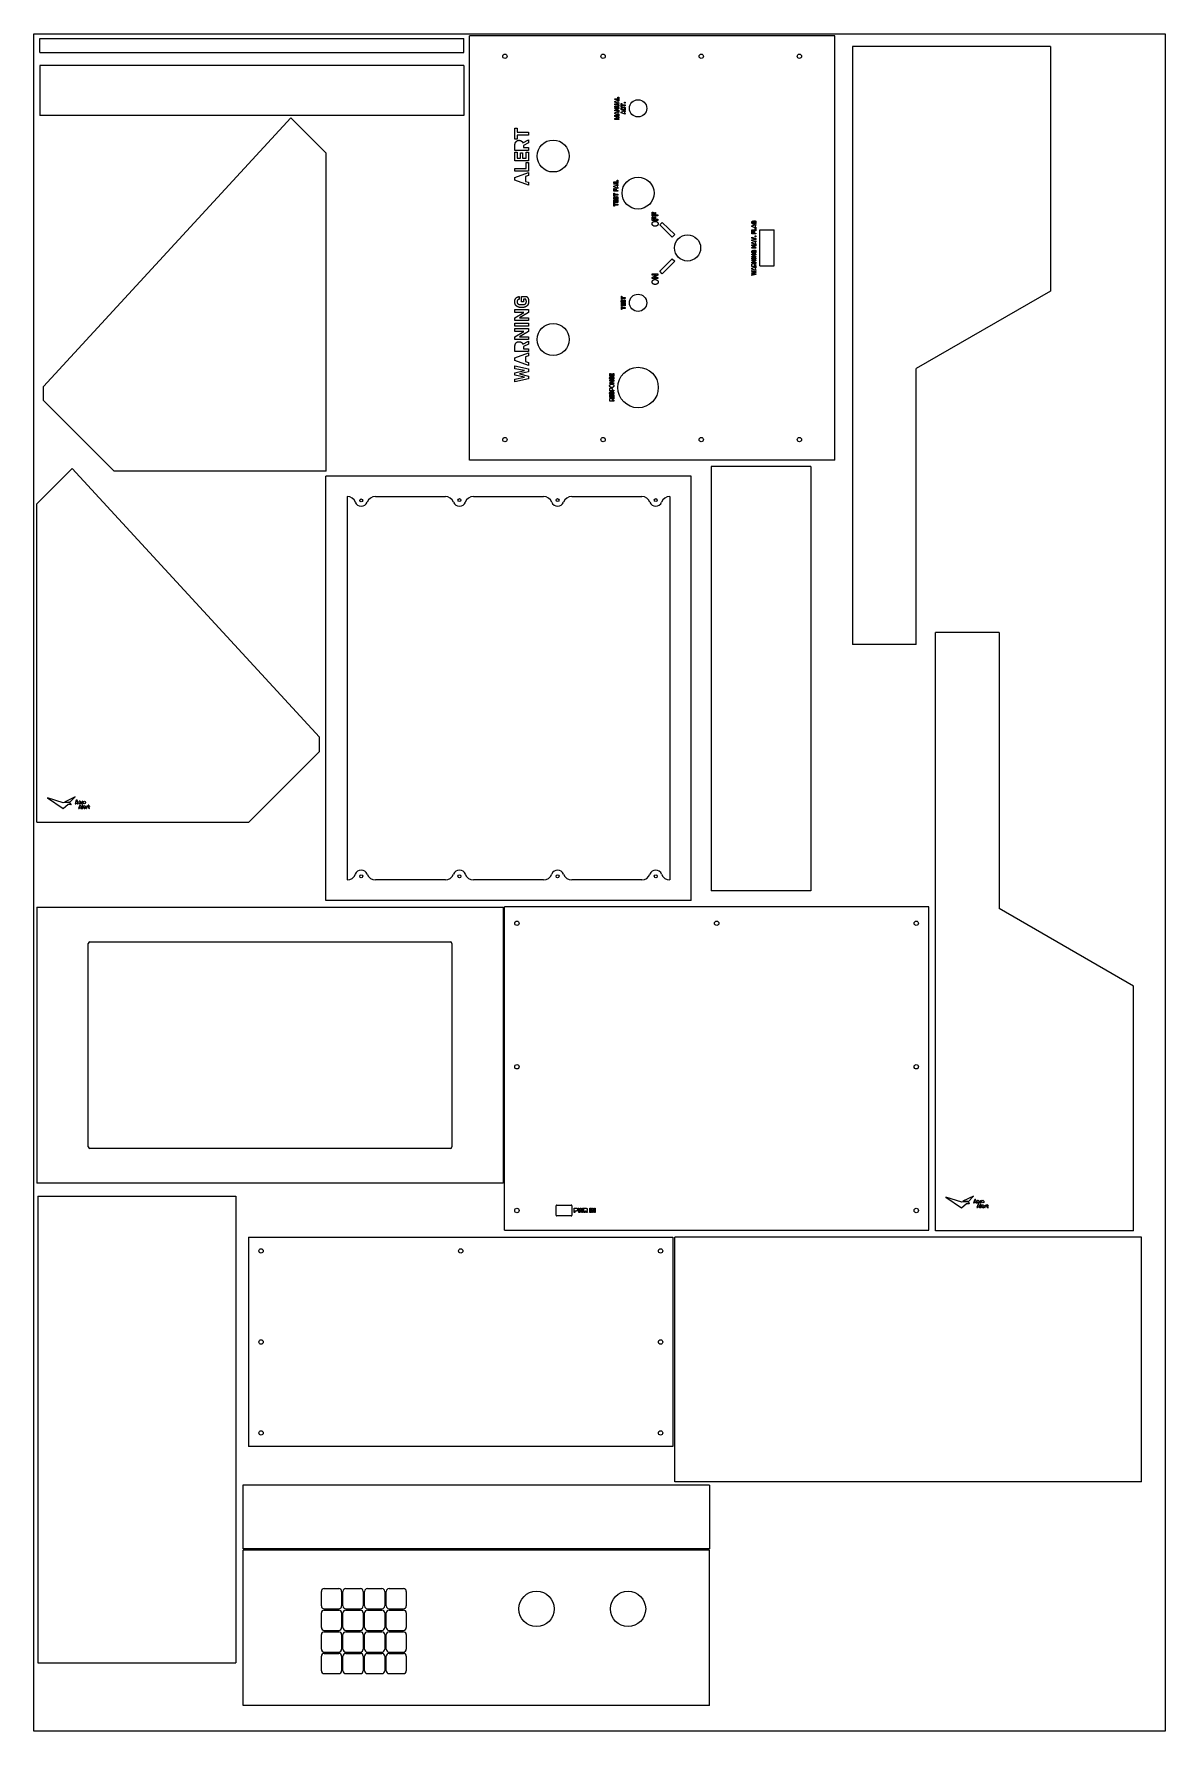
# Model space of a CAD drawing. Header units: millimetres. Extents: x 450 to 1250, y 308 to 1508.
import ezdxf

# ---------------------------------------------------------------- set-up
doc = ezdxf.new("R2010")
doc.units = ezdxf.units.MM
doc.header["$MEASUREMENT"] = 0
doc.layers.get('0').update_dxf_attribs({"linetype": 'CONTINUOUS'})
doc.layers.add('VISIBLE', color=7, linetype='CONTINUOUS')

msp = doc.modelspace()

# ---------------------------------------------------------------- linework, layer by layer
for p, q in [((450.4, 307.6), (450.4, 1507.6)), ((450.4, 1507.6), (1250.4, 1507.6)), ((1250.4, 1507.6), (1250.4, 307.6)), ((1250.4, 307.6), (450.4, 307.6))]:
    msp.add_line(p, q)
at = {"layer": 'VISIBLE'}
for p, q in [((454.5, 1504.5), (754.5, 1504.5)), ((454.5, 1494.5), (454.5, 1504.5)), ((754.5, 1494.5), (754.5, 1504.5)), ((1016.8, 1506.3), (758.5, 1506.3)), ((758.5, 1206.3), (758.5, 1506.3)), ((1016.8, 1206.3), (1016.8, 1506.3)), ((454.5, 1494.5), (754.5, 1494.5)), ((1029.4, 1498.8), (1029.4, 1075.8)), ((1169.4, 1498.8), (1029.4, 1498.8)), ((1169.4, 1498.8), (1169.4, 1325.8)), ((454.5, 1485.4), (454.5, 1450)), ((754.5, 1485.4), (454.5, 1485.4)), ((754.5, 1485.4), (754.5, 1450)), ((861.2, 1461.8), (863.5, 1461.8)), ((861.2, 1461.2), (861.2, 1461.8)), ((864, 1461.2), (861.2, 1461.2)), ((861.2, 1459.9), (864, 1461)), ((861.2, 1459.4), (861.2, 1459.9)), ((864, 1458.4), (861.2, 1459.4)), ((861.2, 1457.5), (861.2, 1458.1)), ((861.2, 1458.1), (863.1, 1458.1)), ((863.1, 1457.5), (861.2, 1457.5)), ((861.2, 1456), (861.2, 1456.5)), ((861.2, 1456.5), (863.1, 1456.5)), ((863.1, 1456), (861.2, 1456)), ((861.2, 1455.5), (864, 1455.5)), ((861.2, 1454.9), (861.2, 1455.5)), ((861.2, 1453.8), (863.1, 1454.9)), ((863.1, 1454.9), (861.2, 1454.9)), ((861.2, 1453.2), (861.2, 1453.8)), ((864, 1453.2), (861.2, 1453.2)), ((861.2, 1451.9), (864, 1453)), ((864, 1454.9), (862.2, 1453.8)), ((862.2, 1453.8), (864, 1453.8)), ((864, 1460.4), (863.4, 1460.2)), ((863.4, 1460.2), (863.4, 1459.2)), ((863.4, 1459.2), (864, 1459)), ((864, 1452.3), (863.4, 1452.1)), ((863.4, 1452.1), (863.4, 1451.1)), ((863.5, 1461.8), (863.5, 1463)), ((863.5, 1463), (864, 1463)), ((864, 1463), (864, 1461.2)), ((864, 1461), (864, 1460.4)), ((864, 1459), (864, 1458.4)), ((864, 1455.5), (864, 1454.9)), ((864, 1453.8), (864, 1453.2)), ((864, 1453), (864, 1452.3)), ((865.8, 1458.4), (866.3, 1458.4)), ((865.8, 1456.1), (865.8, 1458.4)), ((866.3, 1456.1), (865.8, 1456.1)), ((865.8, 1452.4), (868.6, 1453.4)), ((865.8, 1451.8), (865.8, 1452.4)), ((866.3, 1458.4), (866.3, 1457.5)), ((866.3, 1457.5), (868.6, 1457.5)), ((868.6, 1456.9), (866.3, 1456.9)), ((866.3, 1456.9), (866.3, 1456.1)), ((866.8, 1455.9), (866.8, 1455.3)), ((867.1, 1454.2), (867.3, 1454.2)), ((867.3, 1453.6), (867.1, 1453.6)), ((867.7, 1455.3), (867.7, 1455.9)), ((868.6, 1452.8), (868, 1452.6)), ((868, 1452.6), (868, 1451.6)), ((868.6, 1457.5), (868.6, 1456.9)), ((868.6, 1453.4), (868.6, 1452.8)), ((754.5, 1450), (454.5, 1450)), ((457.1, 1258.4), (632.1, 1448.4)), ((632.1, 1448.4), (657.1, 1423.4)), ((790.6, 1441), (792.2, 1441)), ((790.6, 1433.3), (790.6, 1441)), ((792.2, 1441), (792.2, 1438.1)), ((861.2, 1451.4), (861.2, 1451.9)), ((864, 1450.3), (861.2, 1451.4)), ((861.2, 1449.3), (861.2, 1450.1)), ((861.2, 1450.1), (864, 1450.1)), ((863.2, 1448.6), (861.2, 1449.3)), ((861.2, 1447.9), (863.2, 1448.6)), ((861.2, 1447.1), (861.2, 1447.9)), ((864, 1447.1), (861.2, 1447.1)), ((863.2, 1449.5), (861.9, 1449.5)), ((861.9, 1449.5), (864, 1448.8)), ((864, 1448.4), (861.9, 1447.6)), ((861.9, 1447.6), (863.2, 1447.7)), ((864, 1449.5), (863.2, 1449.5)), ((863.2, 1447.7), (864, 1447.7)), ((863.4, 1451.1), (864, 1450.9)), ((864, 1450.9), (864, 1450.3)), ((864, 1450.1), (864, 1449.5)), ((864, 1448.8), (864, 1448.4)), ((864, 1447.7), (864, 1447.1)), ((868.6, 1450.8), (865.8, 1451.8)), ((868, 1451.6), (868.6, 1451.4)), ((868.6, 1451.4), (868.6, 1450.8)), ((792.2, 1433.3), (790.6, 1433.3)), ((790.6, 1425.3), (790.6, 1428.8)), ((792.2, 1438.1), (800.2, 1438.1)), ((800.2, 1436.1), (792.2, 1436.1)), ((792.2, 1436.1), (792.2, 1433.3)), ((796.2, 1430.7), (800.1, 1432.7)), ((800.2, 1430.6), (796.7, 1428.8)), ((796.7, 1428.8), (796.7, 1427.3)), ((800.1, 1432.7), (800.2, 1432.7)), ((800.2, 1438.1), (800.2, 1436.1)), ((800.2, 1432.7), (800.2, 1430.6)), ((657.1, 1198.4), (657.1, 1423.4)), ((800.2, 1425.3), (790.6, 1425.3)), ((790.6, 1417.8), (790.6, 1424.1)), ((790.6, 1424.1), (792.2, 1424.1)), ((800.2, 1417.8), (790.6, 1417.8)), ((792.2, 1424.1), (792.2, 1419.7)), ((792.2, 1419.7), (794.5, 1419.7)), ((794.5, 1423.5), (796, 1423.5)), ((794.5, 1419.7), (794.5, 1423.5)), ((796, 1423.5), (796, 1419.7)), ((796, 1419.7), (798.6, 1419.7)), ((796.7, 1427.3), (800.2, 1427.3)), ((798.6, 1419.7), (798.6, 1424.1)), ((798.6, 1424.1), (800.2, 1424.1)), ((798.6, 1412.5), (798.6, 1416.6)), ((798.6, 1416.6), (800.2, 1416.6)), ((800.2, 1427.3), (800.2, 1425.3)), ((800.2, 1424.1), (800.2, 1417.8)), ((800.2, 1416.6), (800.2, 1410.5)), ((790.6, 1412.5), (798.6, 1412.5)), ((790.6, 1410.5), (790.6, 1412.5)), ((800.2, 1410.5), (790.6, 1410.5)), ((790.6, 1406), (800.2, 1409.6)), ((790.6, 1404.2), (790.6, 1406)), ((800.2, 1400.7), (790.6, 1404.2)), ((800.2, 1407.5), (798.2, 1406.8)), ((798.2, 1406.8), (798.2, 1403.4)), ((800.2, 1409.6), (800.2, 1407.5)), ((863, 1403), (863, 1404.2)), ((863, 1404.2), (863.4, 1404.2)), ((863.4, 1404.2), (863.4, 1402.4)), ((798.2, 1403.4), (800.2, 1402.8)), ((800.2, 1402.8), (800.2, 1400.7)), ((860.6, 1403), (863, 1403)), ((860.6, 1402.4), (860.6, 1403)), ((863.4, 1402.4), (860.6, 1402.4)), ((860.6, 1401.9), (863.4, 1401.9)), ((860.6, 1401.3), (860.6, 1401.9)), ((863.4, 1401.3), (860.6, 1401.3)), ((860.6, 1399.9), (863.4, 1401)), ((860.6, 1399.4), (860.6, 1399.9)), ((863.4, 1398.4), (860.6, 1399.4)), ((860.6, 1396.4), (860.6, 1398.3)), ((860.6, 1398.3), (861.1, 1398.3)), ((863.4, 1396.4), (860.6, 1396.4)), ((860.6, 1395.1), (861.1, 1395.1)), ((860.6, 1392.8), (860.6, 1395.1)), ((861.1, 1392.8), (860.6, 1392.8)), ((861.1, 1398.3), (861.1, 1397)), ((861.1, 1397), (861.8, 1397)), ((861.1, 1395.1), (861.1, 1394.3)), ((861.1, 1394.3), (863.4, 1394.3)), ((863.4, 1393.7), (861.1, 1393.7)), ((861.1, 1393.7), (861.1, 1392.8)), ((861.5, 1392.6), (861.5, 1392.1)), ((861.8, 1398.1), (862.3, 1398.1)), ((861.8, 1397), (861.8, 1398.1)), ((862.3, 1398.1), (862.3, 1397)), ((862.3, 1397), (863.4, 1397)), ((863.4, 1400.4), (862.9, 1400.2)), ((862.9, 1400.2), (862.9, 1399.2)), ((862.9, 1399.2), (863.4, 1399)), ((863.4, 1401.9), (863.4, 1401.3)), ((863.4, 1401), (863.4, 1400.4)), ((863.4, 1399), (863.4, 1398.4)), ((863.4, 1397), (863.4, 1396.4)), ((863.4, 1394.3), (863.4, 1393.7)), ((860.6, 1388.4), (860.6, 1390.3)), ((860.6, 1390.3), (861.1, 1390.3)), ((863.4, 1388.4), (860.6, 1388.4)), ((860.6, 1388.1), (861.1, 1388.1)), ((860.6, 1385.8), (860.6, 1388.1)), ((861.1, 1385.8), (860.6, 1385.8)), ((861.1, 1390.3), (861.1, 1389)), ((861.1, 1389), (861.8, 1389)), ((861.1, 1388.1), (861.1, 1387.2)), ((861.1, 1387.2), (863.4, 1387.2)), ((863.4, 1386.6), (861.1, 1386.6)), ((861.1, 1386.6), (861.1, 1385.8)), ((861.8, 1390.1), (862.2, 1390.1)), ((861.8, 1389), (861.8, 1390.1)), ((862.2, 1390.1), (862.2, 1389)), ((862.2, 1389), (863, 1389)), ((862.6, 1390.5), (862.6, 1391.1)), ((863, 1389), (863, 1390.3)), ((863, 1390.3), (863.4, 1390.3)), ((863.4, 1390.3), (863.4, 1388.4)), ((863.4, 1387.2), (863.4, 1386.6)), ((887.7, 1378.9), (887.7, 1381.6)), ((887.7, 1381.6), (888.4, 1381.6)), ((888.4, 1381.6), (888.4, 1379.8)), ((889.5, 1381.4), (890.1, 1381.4)), ((889.5, 1379.8), (889.5, 1381.4)), ((890.1, 1381.4), (890.1, 1379.8)), ((891.8, 1378.9), (887.7, 1378.9)), ((887.7, 1375.7), (887.7, 1378.4)), ((887.7, 1378.4), (888.4, 1378.4)), ((891.8, 1375.7), (887.7, 1375.7)), ((888.4, 1379.8), (889.5, 1379.8)), ((888.4, 1378.4), (888.4, 1376.6)), ((888.4, 1376.6), (889.5, 1376.6)), ((889.5, 1378.2), (890.1, 1378.2)), ((889.5, 1376.6), (889.5, 1378.2)), ((889.7, 1375.1), (889.9, 1375.1)), ((889.9, 1371.6), (889.7, 1371.6)), ((890.1, 1379.8), (891.8, 1379.8)), ((890.1, 1378.2), (890.1, 1376.6)), ((890.1, 1376.6), (891.8, 1376.6)), ((891.8, 1379.8), (891.8, 1378.9)), ((891.8, 1376.6), (891.8, 1375.7)), ((893.1, 1372.7), (894.8, 1374.4)), ((901.9, 1364), (893.1, 1372.7)), ((894.8, 1374.4), (903.6, 1365.7)), ((958.2, 1371.9), (961, 1372.9)), ((958.2, 1371.4), (958.2, 1371.9)), ((961, 1370.3), (958.2, 1371.4)), ((958.2, 1369), (960.6, 1369)), ((958.2, 1368.4), (958.2, 1369)), ((961, 1368.4), (958.2, 1368.4)), ((958.2, 1366.3), (958.2, 1368.1)), ((958.2, 1368.1), (958.7, 1368.1)), ((958.7, 1368.1), (958.7, 1366.8)), ((959.1, 1375.4), (959.1, 1374.9)), ((959.5, 1373.7), (959.7, 1373.7)), ((959.6, 1375.4), (960.7, 1375.4)), ((959.6, 1374.3), (959.6, 1375.4)), ((960, 1374.3), (959.6, 1374.3)), ((959.7, 1373.1), (959.6, 1373.1)), ((960.5, 1374.8), (960, 1374.8)), ((960, 1374.8), (960, 1374.3)), ((961, 1372.3), (960.5, 1372.1)), ((960.5, 1372.1), (960.5, 1371.1)), ((960.5, 1371.1), (961, 1370.9)), ((960.6, 1369), (960.6, 1370.2)), ((960.6, 1370.2), (961, 1370.2)), ((961, 1372.9), (961, 1372.3)), ((961, 1370.9), (961, 1370.3)), ((961, 1370.2), (961, 1368.4)), ((963.9, 1343.6), (963.9, 1369)), ((963.9, 1369), (974, 1369)), ((974, 1343.6), (974, 1369)), ((903.6, 1365.7), (901.9, 1364)), ((961, 1366.3), (958.2, 1366.3)), ((958.2, 1363.2), (958.2, 1363.9)), ((958.2, 1363.9), (961, 1362.9)), ((960.3, 1362.6), (958.2, 1363.2)), ((958.2, 1362), (960.3, 1362.6)), ((961, 1362.3), (958.2, 1361.3)), ((958.2, 1361.3), (958.2, 1362)), ((958.2, 1360.2), (961, 1361.3)), ((958.2, 1359.7), (958.2, 1360.2)), ((961, 1358.7), (958.2, 1359.7)), ((958.2, 1358.4), (961, 1358.4)), ((958.2, 1357.8), (958.2, 1358.4)), ((958.2, 1356.7), (960.1, 1357.8)), ((960.1, 1357.8), (958.2, 1357.8)), ((958.2, 1356.1), (958.2, 1356.7)), ((961, 1356.1), (958.2, 1356.1)), ((958.7, 1366.8), (959.4, 1366.8)), ((961, 1357.8), (959.2, 1356.7)), ((959.2, 1356.7), (961, 1356.7)), ((959.4, 1367.9), (959.9, 1367.9)), ((959.4, 1366.8), (959.4, 1367.9)), ((959.9, 1367.9), (959.9, 1366.8)), ((959.9, 1366.8), (961, 1366.8)), ((961, 1360.7), (960.5, 1360.5)), ((960.5, 1360.5), (960.5, 1359.5)), ((960.5, 1359.5), (961, 1359.3)), ((961, 1366.8), (961, 1366.3)), ((961, 1362.9), (961, 1362.3)), ((961, 1361.3), (961, 1360.7)), ((961, 1359.3), (961, 1358.7)), ((961, 1358.4), (961, 1357.8)), ((961, 1356.7), (961, 1356.1)), ((893.1, 1339.8), (901.9, 1348.6)), ((903.6, 1346.9), (894.8, 1338.1)), ((901.9, 1348.6), (903.6, 1346.9)), ((958.2, 1351.9), (961, 1351.9)), ((958.2, 1351.4), (958.2, 1351.9)), ((958.2, 1350.2), (960.1, 1351.4)), ((960.1, 1351.4), (958.2, 1351.4)), ((958.2, 1349.7), (958.2, 1350.2)), ((961, 1349.7), (958.2, 1349.7)), ((958.2, 1349.1), (961, 1349.1)), ((958.2, 1348.6), (958.2, 1349.1)), ((961, 1348.6), (958.2, 1348.6)), ((958.2, 1348), (961, 1348)), ((958.2, 1347.4), (958.2, 1348)), ((958.2, 1346.3), (960.1, 1347.4)), ((960.1, 1347.4), (958.2, 1347.4)), ((958.2, 1345.7), (958.2, 1346.3)), ((961, 1345.7), (958.2, 1345.7)), ((958.2, 1343.2), (958.2, 1344.3)), ((959.1, 1354.7), (959.1, 1354.1)), ((961, 1351.4), (959.2, 1350.2)), ((959.2, 1350.2), (961, 1350.2)), ((961, 1347.4), (959.2, 1346.3)), ((959.2, 1346.3), (961, 1346.3)), ((959.5, 1353), (959.7, 1353)), ((959.6, 1354.7), (960.7, 1354.7)), ((959.6, 1353.6), (959.6, 1354.7)), ((960, 1353.6), (959.6, 1353.6)), ((959.7, 1352.4), (959.6, 1352.4)), ((959.9, 1344.8), (961, 1345.4)), ((960.5, 1354.1), (960, 1354.1)), ((960, 1354.1), (960, 1353.6)), ((961, 1344.8), (960, 1344.3)), ((960, 1344.3), (960, 1343.8)), ((961, 1351.9), (961, 1351.4)), ((961, 1350.2), (961, 1349.7)), ((961, 1349.1), (961, 1348.6)), ((961, 1348), (961, 1347.4)), ((961, 1346.3), (961, 1345.7)), ((961, 1345.4), (961, 1345.4)), ((961, 1345.4), (961, 1344.8)), ((887.7, 1337.9), (891.8, 1337.9)), ((887.7, 1337.1), (887.7, 1337.9)), ((887.7, 1335.4), (890.4, 1337.1)), ((890.4, 1337.1), (887.7, 1337.1)), ((887.7, 1334.6), (887.7, 1335.4)), ((891.8, 1334.6), (887.7, 1334.6)), ((891.8, 1337.1), (889.1, 1335.4)), ((889.1, 1335.4), (891.8, 1335.4)), ((889.7, 1334), (889.9, 1334)), ((891.8, 1337.9), (891.8, 1337.1)), ((891.8, 1335.4), (891.8, 1334.6)), ((894.8, 1338.1), (893.1, 1339.8)), ((961, 1343.2), (958.2, 1343.2)), ((958.2, 1341.9), (961, 1343)), ((958.2, 1341.4), (958.2, 1341.9)), ((961, 1340.3), (958.2, 1341.4)), ((958.2, 1339.7), (958.2, 1340.3)), ((958.2, 1340.3), (961, 1339.6)), ((960.2, 1339.3), (958.2, 1339.7)), ((958.2, 1338.8), (960.2, 1339.3)), ((958.2, 1338.3), (958.2, 1338.8)), ((960.2, 1337.9), (958.2, 1338.3)), ((958.2, 1337.5), (960.2, 1337.9)), ((961, 1337.6), (958.2, 1336.9)), ((958.2, 1336.9), (958.2, 1337.5)), ((961, 1339), (959.2, 1338.6)), ((959.2, 1338.6), (961, 1338.1)), ((960, 1343.8), (961, 1343.8)), ((961, 1342.3), (960.5, 1342.1)), ((960.5, 1342.1), (960.5, 1341.1)), ((960.5, 1341.1), (961, 1340.9)), ((961, 1343.8), (961, 1343.2)), ((961, 1343), (961, 1342.3)), ((961, 1340.9), (961, 1340.3)), ((961, 1339.6), (961, 1339)), ((961, 1338.1), (961, 1337.6)), ((963.9, 1343.6), (974, 1343.6)), ((793.7, 1321.9), (793.7, 1320)), ((795.2, 1321.9), (799, 1321.9)), ((795.2, 1318.2), (795.2, 1321.9)), ((865.9, 1322.1), (866.3, 1322.1)), ((865.9, 1319.8), (865.9, 1322.1)), ((866.3, 1322.1), (866.3, 1321.2)), ((866.3, 1321.2), (868.7, 1321.2)), ((868.7, 1320.6), (866.3, 1320.6)), ((866.3, 1320.6), (866.3, 1319.8)), ((868.7, 1321.2), (868.7, 1320.6)), ((889.9, 1330.5), (889.7, 1330.5)), ((1169.4, 1325.8), (1074.4, 1271)), ((790.6, 1312.7), (800.2, 1312.7)), ((790.6, 1310.7), (790.6, 1312.7)), ((790.6, 1306.9), (796.9, 1310.7)), ((796.9, 1310.7), (790.6, 1310.7)), ((800.2, 1310.7), (793.9, 1306.9)), ((795.1, 1316.2), (795.7, 1316.2)), ((795.8, 1314.2), (795.1, 1314.2)), ((796.6, 1318.2), (795.2, 1318.2)), ((798.2, 1320), (796.6, 1320)), ((796.6, 1320), (796.6, 1318.2)), ((800.2, 1312.7), (800.2, 1310.7)), ((866.3, 1319.8), (865.9, 1319.8)), ((865.9, 1315.3), (865.9, 1317.2)), ((865.9, 1317.2), (866.3, 1317.2)), ((868.7, 1315.3), (865.9, 1315.3)), ((865.9, 1315), (866.3, 1315)), ((865.9, 1312.7), (865.9, 1315)), ((866.3, 1312.7), (865.9, 1312.7)), ((866.3, 1317.2), (866.3, 1315.9)), ((866.3, 1315.9), (867, 1315.9)), ((866.3, 1315), (866.3, 1314.1)), ((866.3, 1314.1), (868.7, 1314.1)), ((868.7, 1313.5), (866.3, 1313.5)), ((866.3, 1313.5), (866.3, 1312.7)), ((866.7, 1319.6), (866.7, 1319)), ((867, 1317), (867.5, 1317)), ((867, 1315.9), (867, 1317)), ((867.5, 1317), (867.5, 1315.9)), ((867.5, 1315.9), (868.2, 1315.9)), ((867.8, 1317.4), (867.8, 1318)), ((868.2, 1315.9), (868.2, 1317.2)), ((868.2, 1317.2), (868.7, 1317.2)), ((868.7, 1317.2), (868.7, 1315.3)), ((868.7, 1314.1), (868.7, 1313.5)), ((790.6, 1304.9), (790.6, 1306.9)), ((800.2, 1304.9), (790.6, 1304.9)), ((790.6, 1303.1), (800.2, 1303.1)), ((790.6, 1301.1), (790.6, 1303.1)), ((800.2, 1301.1), (790.6, 1301.1)), ((790.6, 1299.3), (800.2, 1299.3)), ((790.6, 1297.3), (790.6, 1299.3)), ((790.6, 1293.5), (796.9, 1297.3)), ((796.9, 1297.3), (790.6, 1297.3)), ((793.9, 1306.9), (800.2, 1306.9)), ((800.2, 1297.3), (793.9, 1293.5)), ((800.2, 1306.9), (800.2, 1304.9)), ((800.2, 1303.1), (800.2, 1301.1)), ((800.2, 1299.3), (800.2, 1297.3)), ((790.6, 1291.5), (790.6, 1293.5)), ((800.2, 1291.5), (790.6, 1291.5)), ((790.6, 1283), (790.6, 1286.5)), ((793.9, 1293.5), (800.2, 1293.5)), ((796.2, 1288.3), (800.1, 1290.4)), ((800.2, 1288.3), (796.7, 1286.5)), ((796.7, 1286.5), (796.7, 1284.9)), ((796.7, 1284.9), (800.2, 1284.9)), ((800.1, 1290.4), (800.2, 1290.4)), ((800.2, 1293.5), (800.2, 1291.5)), ((800.2, 1290.4), (800.2, 1288.3)), ((800.2, 1284.9), (800.2, 1283)), ((800.2, 1283), (790.6, 1283)), ((790.6, 1278.5), (800.2, 1282.1)), ((790.6, 1276.7), (790.6, 1278.5)), ((800.2, 1273.2), (790.6, 1276.7)), ((790.6, 1270.9), (790.6, 1272.9)), ((790.6, 1272.9), (800.2, 1270.8)), ((800.2, 1280), (798.2, 1279.3)), ((798.2, 1279.3), (798.2, 1275.9)), ((798.2, 1275.9), (800.2, 1275.2)), ((800.2, 1282.1), (800.2, 1280)), ((800.2, 1275.2), (800.2, 1273.2)), ((797.4, 1269.7), (790.6, 1270.9)), ((790.6, 1268.1), (797.4, 1269.7)), ((790.6, 1266.4), (790.6, 1268.1)), ((797.4, 1264.9), (790.6, 1266.4)), ((790.6, 1263.6), (797.4, 1264.9)), ((800.2, 1263.7), (790.6, 1261.6)), ((790.6, 1261.6), (790.6, 1263.6)), ((800.2, 1268.8), (793.8, 1267.3)), ((793.8, 1267.3), (800.2, 1265.7)), ((800.2, 1270.8), (800.2, 1268.8)), ((800.2, 1265.7), (800.2, 1263.7)), ((857.7, 1265.6), (857.7, 1267.5)), ((857.7, 1267.5), (858.2, 1267.5)), ((860.5, 1265.6), (857.7, 1265.6)), ((857.7, 1262.7), (860.5, 1262.7)), ((857.7, 1262.1), (857.7, 1262.7)), ((857.7, 1261), (859.5, 1262.1)), ((859.5, 1262.1), (857.7, 1262.1)), ((857.7, 1260.4), (857.7, 1261)), ((860.5, 1260.4), (857.7, 1260.4)), ((858.2, 1267.5), (858.2, 1266.2)), ((858.2, 1266.2), (858.8, 1266.2)), ((858.5, 1265.2), (858.5, 1264.7)), ((860.5, 1262.1), (858.6, 1261)), ((858.6, 1261), (860.5, 1261)), ((858.8, 1267.3), (859.3, 1267.3)), ((858.8, 1266.2), (858.8, 1267.3)), ((859.3, 1267.3), (859.3, 1266.2)), ((859.3, 1266.2), (860, 1266.2)), ((859.6, 1263.1), (859.6, 1263.7)), ((860, 1266.2), (860, 1267.5)), ((860, 1267.5), (860.5, 1267.5)), ((860.5, 1267.5), (860.5, 1265.6)), ((860.5, 1262.7), (860.5, 1262.1)), ((860.5, 1261), (860.5, 1260.4)), ((1074.4, 1075.8), (1074.4, 1271)), ((457.1, 1248.4), (457.1, 1258.4)), ((507.1, 1198.4), (457.1, 1248.4)), ((857.7, 1255.2), (857.7, 1256.2)), ((860.5, 1255.2), (857.7, 1255.2)), ((857.7, 1250.5), (857.7, 1252.4)), ((857.7, 1252.4), (858.2, 1252.4)), ((860.5, 1250.5), (857.7, 1250.5)), ((857.7, 1248), (857.7, 1249)), ((858.2, 1252.4), (858.2, 1251.1)), ((858.2, 1251.1), (858.8, 1251.1)), ((858.5, 1254.8), (858.5, 1254.2)), ((858.8, 1252.2), (859.3, 1252.2)), ((858.8, 1251.1), (858.8, 1252.2)), ((859, 1260), (859.1, 1260)), ((859.2, 1257.6), (859, 1257.6)), ((859.3, 1252.2), (859.3, 1251.1)), ((859.3, 1251.1), (860, 1251.1)), ((859.3, 1249.6), (860.5, 1250.2)), ((859.5, 1256.2), (859.5, 1255.7)), ((859.5, 1255.7), (860.5, 1255.7)), ((860.5, 1249.6), (859.5, 1249)), ((859.5, 1249), (859.5, 1248.6)), ((859.5, 1248.6), (860.5, 1248.6)), ((859.6, 1252.6), (859.6, 1253.2)), ((860, 1251.1), (860, 1252.4)), ((860, 1252.4), (860.5, 1252.4)), ((860.5, 1255.7), (860.5, 1255.2)), ((860.5, 1252.4), (860.5, 1250.5)), ((860.5, 1250.2), (860.5, 1250.2)), ((860.5, 1250.2), (860.5, 1249.6)), ((860.5, 1248.6), (860.5, 1248)), ((860.5, 1248), (857.7, 1248)), ((477.4, 1200.3), (452.4, 1175.3)), ((652.4, 1010.3), (477.4, 1200.3)), ((1016.8, 1206.3), (758.5, 1206.3)), ((929.3, 1201.7), (929.3, 901.7)), ((1000, 1201.7), (929.3, 1201.7)), ((1000, 1201.7), (1000, 901.7)), ((657.1, 1198.4), (507.1, 1198.4)), ((915.2, 1195), (656.9, 1195)), ((656.9, 895), (656.9, 1195)), ((915.2, 895), (915.2, 1195)), ((671.9, 1180.5), (671.9, 909.4)), ((671.9, 1180.5), (672, 1180.5)), ((691.9, 1180.5), (741.4, 1180.5)), ((761.3, 1180.5), (810.8, 1180.5)), ((830.8, 1180.5), (880.3, 1180.5)), ((900.2, 1180.5), (900.2, 909.4)), ((900.2, 1180.5), (900.2, 1180.5)), ((452.4, 950.3), (452.4, 1175.3)), ((1088.1, 661.3), (1088.1, 1084.3)), ((1133.1, 1084.3), (1088.1, 1084.3)), ((1133.1, 1084.3), (1133.1, 889.2)), ((1074.4, 1075.8), (1029.4, 1075.8)), ((652.4, 1000.3), (652.4, 1010.3)), ((602.4, 950.3), (652.4, 1000.3)), ((471.2, 964), (460, 967.4)), ((460, 967.4), (471, 959.9)), ((471, 959.9), (474.7, 962.9)), ((475.2, 964.2), (471.2, 964)), ((479.6, 968.1), (472.1, 964.5)), ((472.1, 964.5), (475.2, 964.7)), ((474.7, 962.9), (476.3, 962.9)), ((475.2, 964.7), (475.7, 964.1)), ((476.7, 963.3), (475.2, 964.2)), ((475.7, 964.1), (479.6, 968.1)), ((476.3, 962.9), (476.5, 962.6)), ((476.5, 962.6), (476.7, 963.3)), ((480.4, 965.8), (479.5, 963.3)), ((479.5, 963.3), (480, 963.3)), ((480, 963.3), (480.2, 963.8)), ((480.2, 963.8), (481.1, 963.8)), ((480.9, 965.8), (480.4, 965.8)), ((481.8, 963.3), (480.9, 965.8)), ((481.1, 963.8), (481.3, 963.3)), ((481.3, 963.3), (481.8, 963.3)), ((482.8, 962.4), (481.9, 960)), ((482.4, 960), (482.7, 960.5)), ((482.5, 964), (483.7, 964)), ((482.7, 960.5), (483.5, 960.5)), ((483.3, 962.4), (482.8, 962.4)), ((483.2, 963.9), (483.5, 963.6)), ((484.2, 960), (483.3, 962.4)), ((483.5, 960.5), (483.7, 960)), ((484, 963.8), (484, 963.7)), ((484, 963.3), (484.5, 963.3)), ((484.5, 963.3), (484.5, 964.1)), ((485, 962.5), (484.5, 962.4)), ((484.5, 962.4), (484.5, 960)), ((485, 962.5), (485, 962.5)), ((485, 960), (485, 962.5)), ((485.1, 965.1), (485.1, 964.7)), ((485.9, 960.6), (487.1, 960.6)), ((486.6, 960.6), (486.9, 960.2)), ((487.4, 960.4), (487.4, 960.3)), ((487.9, 960), (487.9, 960.8)), ((488.5, 961.8), (488.5, 961.4)), ((489.3, 962.3), (488.8, 962.2)), ((488.8, 962.2), (488.8, 961)), ((489.3, 962.3), (489.3, 961.7)), ((489.3, 961.7), (489.8, 961.7)), ((489.8, 961.3), (489.3, 961.3)), ((489.3, 961.3), (489.3, 961)), ((489.8, 961.7), (489.8, 961.3)), ((489.8, 960), (489.8, 960.4)), ((452.4, 950.3), (602.4, 950.3)), ((481.9, 960), (482.4, 960)), ((483.7, 960), (484.2, 960)), ((484.5, 960), (485, 960)), ((487.5, 960), (487.9, 960)), ((672, 909.4), (671.9, 909.4)), ((741.4, 909.4), (691.9, 909.4)), ((810.8, 909.4), (761.3, 909.4)), ((880.3, 909.4), (830.8, 909.4)), ((900.2, 909.4), (900.2, 909.4)), ((1000, 901.7), (929.3, 901.7)), ((452.4, 890.2), (452.4, 695.1)), ((452.4, 890.2), (782.4, 890.2)), ((915.2, 895), (656.9, 895)), ((782.4, 890.2), (782.4, 695.1)), ((783.3, 661.8), (783.3, 890.3)), ((1083.3, 890.3), (783.3, 890.3)), ((1083.3, 661.8), (1083.3, 890.3)), ((1228.1, 834.3), (1133.1, 889.2)), ((488.9, 720.6), (488.9, 864.6)), ((489.9, 865.6), (745, 865.6)), ((746, 864.6), (746, 720.6)), ((1228.1, 661.3), (1228.1, 834.3)), ((745, 719.6), (489.9, 719.6)), ((782.4, 695.1), (452.4, 695.1)), ((453.3, 685.9), (593.3, 685.9)), ((453.3, 685.9), (453.3, 355.9)), ((593.3, 685.9), (593.3, 355.9)), ((1095.4, 685.2), (1106.4, 677.6)), ((1106.6, 681.7), (1095.4, 685.2)), ((1115, 685.8), (1107.5, 682.2)), ((1111.1, 681.8), (1115, 685.8)), ((819.7, 672.3), (819.7, 679.1)), ((820.1, 679.5), (830.5, 679.5)), ((830.9, 679.1), (830.9, 672.3)), ((832.5, 674.2), (832.5, 677.4)), ((832.5, 677.4), (833.7, 677.4)), ((833.1, 674.2), (832.5, 674.2)), ((833.7, 675.3), (833.1, 675.3)), ((833.1, 675.3), (833.1, 674.2)), ((835.9, 674.2), (835.2, 677.4)), ((835.2, 677.4), (835.9, 677.4)), ((835.9, 677.4), (836.3, 675.1)), ((836.6, 674.2), (835.9, 674.2)), ((836.3, 675.1), (836.8, 677.4)), ((837.1, 676.3), (836.6, 674.2)), ((836.8, 677.4), (837.4, 677.4)), ((837.6, 674.2), (837.1, 676.3)), ((837.4, 677.4), (837.9, 675.1)), ((838.3, 674.2), (837.6, 674.2)), ((837.9, 675.1), (838.4, 677.4)), ((839, 677.4), (838.3, 674.2)), ((838.4, 677.4), (839, 677.4)), ((839.4, 674.2), (839.4, 677.4)), ((839.4, 677.4), (840.6, 677.4)), ((840.1, 674.2), (839.4, 674.2)), ((840.6, 675.3), (840.1, 675.3)), ((840.1, 675.3), (840.1, 674.2)), ((841.2, 674.2), (840.6, 675.3)), ((841.2, 675.5), (841.9, 674.2)), ((841.9, 674.2), (841.2, 674.2)), ((841.9, 674.2), (841.9, 674.2)), ((843.5, 674.2), (843.5, 677.4)), ((843.5, 677.4), (844.2, 677.4)), ((844.2, 674.2), (843.5, 674.2)), ((844.2, 677.4), (844.2, 674.2)), ((844.8, 674.2), (844.8, 677.4)), ((844.8, 677.4), (845.5, 677.4)), ((845.5, 674.2), (844.8, 674.2)), ((845.5, 677.4), (846.8, 675.3)), ((846.8, 674.2), (845.5, 676.3)), ((845.5, 676.3), (845.5, 674.2)), ((846.8, 675.3), (846.8, 677.4)), ((846.8, 677.4), (847.4, 677.4)), ((847.4, 674.2), (846.8, 674.2)), ((847.4, 677.4), (847.4, 674.2)), ((1106.4, 677.6), (1110.1, 680.7)), ((1110.6, 681.9), (1106.6, 681.7)), ((1107.5, 682.2), (1110.6, 682.4)), ((1110.1, 680.7), (1111.7, 680.7)), ((1110.6, 682.4), (1111.1, 681.8)), ((1112.1, 681), (1110.6, 681.9)), ((1111.7, 680.7), (1111.9, 680.3)), ((1111.9, 680.3), (1112.1, 681)), ((1115.8, 683.5), (1114.9, 681)), ((1114.9, 681), (1115.4, 681)), ((1115.4, 681), (1115.6, 681.6)), ((1115.6, 681.6), (1116.5, 681.6)), ((1116.3, 683.5), (1115.8, 683.5)), ((1117.2, 681), (1116.3, 683.5)), ((1116.5, 681.6), (1116.7, 681)), ((1116.7, 681), (1117.2, 681)), ((1118.2, 680.2), (1117.3, 677.7)), ((1117.3, 677.7), (1117.8, 677.7)), ((1117.8, 677.7), (1118, 678.2)), ((1117.9, 681.7), (1119.1, 681.7)), ((1118, 678.2), (1118.9, 678.2)), ((1118.7, 680.2), (1118.2, 680.2)), ((1118.6, 681.6), (1118.9, 681.3)), ((1119.6, 677.7), (1118.7, 680.2)), ((1118.9, 678.2), (1119.1, 677.7)), ((1119.1, 677.7), (1119.6, 677.7)), ((1119.4, 681.5), (1119.4, 681.4)), ((1119.4, 681), (1119.9, 681)), ((1119.9, 681), (1119.9, 681.8)), ((1120.4, 680.2), (1119.9, 680.1)), ((1119.9, 680.1), (1119.9, 677.7)), ((1119.9, 677.7), (1120.4, 677.7)), ((1120.4, 680.2), (1120.4, 680.2)), ((1120.4, 677.7), (1120.4, 680.2)), ((1120.5, 682.8), (1120.5, 682.5)), ((1121.3, 678.3), (1122.5, 678.3)), ((1122, 678.3), (1122.3, 678)), ((1122.8, 678.2), (1122.8, 678)), ((1122.9, 677.7), (1123.3, 677.7)), ((1123.3, 677.7), (1123.3, 678.5)), ((1123.9, 679.5), (1123.9, 679.1)), ((1124.8, 679.8), (1124.3, 679.7)), ((1124.3, 679.7), (1124.3, 678.5)), ((1124.8, 679.8), (1124.8, 679.3)), ((1124.8, 679.3), (1125.3, 679.3)), ((1125.3, 678.8), (1124.8, 678.8)), ((1124.8, 678.8), (1124.8, 678.5)), ((1125.3, 679.3), (1125.3, 678.8)), ((1125.3, 677.5), (1125.3, 677.9)), ((783.3, 661.8), (1083.3, 661.8)), ((830.5, 671.9), (820.1, 671.9)), ((1228.1, 661.3), (1088.1, 661.3)), ((602.3, 656.9), (902.3, 656.9)), ((602.3, 656.9), (602.3, 508.9)), ((902.3, 656.9), (902.3, 508.9)), ((903.8, 483.9), (903.8, 656.9)), ((1233.8, 656.9), (903.8, 656.9)), ((1233.8, 483.9), (1233.8, 656.9)), ((902.3, 508.9), (602.3, 508.9)), ((598.2, 481.4), (598.2, 436.4)), ((928.2, 481.4), (598.2, 481.4)), ((1233.8, 483.9), (903.8, 483.9)), ((928.2, 481.4), (928.2, 436.4)), ((928.2, 436.4), (598.2, 436.4)), ((598.3, 325.8), (598.3, 435.5)), ((928.3, 435.5), (598.3, 435.5)), ((928.3, 325.8), (928.3, 435.5)), ((655.7, 408.4), (666, 408.4)), ((671, 408.4), (681.3, 408.4)), ((686.3, 408.4), (696.6, 408.4)), ((701.6, 408.4), (711.8, 408.4)), ((653.7, 396.1), (653.7, 406.4)), ((668, 406.4), (668, 396.1)), ((669, 396.1), (669, 406.4)), ((683.3, 406.4), (683.3, 396.1)), ((684.3, 396.1), (684.3, 406.4)), ((698.6, 406.4), (698.6, 396.1)), ((699.6, 396.1), (699.6, 406.4)), ((713.8, 406.4), (713.8, 396.1)), ((653.7, 380.8), (653.7, 391.1)), ((655.7, 394.1), (666, 394.1)), ((655.7, 393.1), (666, 393.1)), ((668, 391.1), (668, 380.8)), ((669, 380.8), (669, 391.1)), ((671, 394.1), (681.3, 394.1)), ((671, 393.1), (681.3, 393.1)), ((683.3, 391.1), (683.3, 380.8)), ((684.3, 380.8), (684.3, 391.1)), ((686.3, 394.1), (696.6, 394.1)), ((686.3, 393.1), (696.6, 393.1)), ((698.6, 391.1), (698.6, 380.8)), ((699.6, 380.8), (699.6, 391.1)), ((701.6, 394.1), (711.8, 394.1)), ((701.6, 393.1), (711.8, 393.1)), ((713.8, 391.1), (713.8, 380.8)), ((653.7, 365.5), (653.7, 375.8)), ((655.7, 378.8), (666, 378.8)), ((655.7, 377.8), (666, 377.8)), ((668, 375.8), (668, 365.5)), ((669, 365.5), (669, 375.8)), ((671, 378.8), (681.3, 378.8)), ((671, 377.8), (681.3, 377.8)), ((683.3, 375.8), (683.3, 365.5)), ((684.3, 365.5), (684.3, 375.8)), ((686.3, 378.8), (696.6, 378.8)), ((686.3, 377.8), (696.6, 377.8)), ((698.6, 375.8), (698.6, 365.5)), ((699.6, 365.5), (699.6, 375.8)), ((701.6, 378.8), (711.8, 378.8)), ((701.6, 377.8), (711.8, 377.8)), ((713.8, 375.8), (713.8, 365.5)), ((653.7, 350.2), (653.7, 360.5)), ((655.7, 363.5), (666, 363.5)), ((655.7, 362.5), (666, 362.5)), ((668, 360.5), (668, 350.2)), ((669, 350.2), (669, 360.5)), ((671, 363.5), (681.3, 363.5)), ((671, 362.5), (681.3, 362.5)), ((683.3, 360.5), (683.3, 350.2)), ((684.3, 350.2), (684.3, 360.5)), ((686.3, 363.5), (696.6, 363.5)), ((686.3, 362.5), (696.6, 362.5)), ((698.6, 360.5), (698.6, 350.2)), ((699.6, 350.2), (699.6, 360.5)), ((701.6, 363.5), (711.8, 363.5)), ((701.6, 362.5), (711.8, 362.5)), ((713.8, 360.5), (713.8, 350.2)), ((453.3, 355.9), (593.3, 355.9)), ((655.7, 348.2), (666, 348.2)), ((671, 348.2), (681.3, 348.2)), ((686.3, 348.2), (696.6, 348.2)), ((701.6, 348.2), (711.8, 348.2)), ((928.3, 325.8), (598.3, 325.8))]:
    msp.add_line(p, q, dxfattribs=at)
for centre, radius in [((783.5, 1491.8), 1.55), ((853, 1491.8), 1.55), ((922.4, 1491.8), 1.55), ((991.8, 1491.8), 1.55), ((877.7, 1455), 6.11), ((817.7, 1421.3), 11.3), ((877.7, 1395.1), 11.3), ((912.7, 1356.3), 9.25), ((877.7, 1317.5), 6.11), ((817.7, 1291.6), 11.3), ((877.7, 1257.6), 14.3), ((783.5, 1220.8), 1.55), ((853, 1220.8), 1.55), ((922.4, 1220.8), 1.55), ((991.8, 1220.8), 1.55), ((681.9, 1177.8), 1.05), ((751.4, 1178), 1.05), ((820.8, 1178), 1.05), ((890.2, 1178), 1.05), ((486.1, 964.2), 0.9), ((681.9, 912), 1.05), ((751.4, 912), 1.05), ((820.8, 912), 1.05), ((890.2, 912), 1.05), ((792, 878.8), 1.55), ((933.3, 878.8), 1.55), ((1074.5, 878.8), 1.55), ((792, 777.3), 1.55), ((1074.5, 777.3), 1.55), ((792, 675.7), 1.55), ((1074.5, 675.7), 1.55), ((1121.5, 682), 0.9), ((611.1, 647.1), 1.55), ((752.3, 647.1), 1.55), ((893.6, 647.1), 1.55), ((611.1, 582.7), 1.55), ((893.6, 582.7), 1.55), ((611.1, 518.4), 1.55), ((893.6, 518.4), 1.55), ((805.9, 394), 12.5), ((870.6, 394), 12.5)]:
    msp.add_circle(centre, radius, dxfattribs=at)
for centre, radius, start, end in [((672, 1174.3), 6.2, 20.6166, 90), ((681.9, 1178.1), 4.45, 200.6166, 339.3834), ((691.9, 1174.3), 6.2, 90, 159.3834), ((741.4, 1174.3), 6.2, 20.6166, 90), ((751.4, 1178.1), 4.45, 200.6166, 339.3834), ((761.3, 1174.3), 6.2, 90, 159.3834), ((810.8, 1174.3), 6.2, 20.6166, 90), ((820.8, 1178.1), 4.45, 200.6166, 339.3834), ((830.8, 1174.3), 6.2, 90, 159.3834), ((880.3, 1174.3), 6.2, 20.6166, 90), ((890.2, 1178.1), 4.45, 200.6166, 339.3834), ((900.2, 1174.3), 6.2, 90, 159.3834), ((482.9, 964.2), 0.906, 120.3341, 242.4346), ((482.8, 964.2), 0.924, 347.1075, 117.6685), ((482.8, 964.3), 0.94, 244.929, 314.3775), ((482.9, 964.2), 0.404, 210.0034, 253.4627), ((482.8, 964.3), 0.5, 260.4471, 313.3491), ((485.2, 964), 1.15, 163.6327, 179.8686), ((485.4, 963.8), 1.34, 172.6654, 181.2087), ((496.1, 963.9), 12.1, 181.2087, 181.7598), ((485.6, 963.6), 1.59, 182.731, 191.1502), ((485.1, 964.1), 1.01, 88.3614, 169.4924), ((485, 964.1), 0.526, 96.588, 180), ((485, 964.8), 0.123, 277.7253, 349.4543), ((486.3, 960.9), 0.906, 120.3341, 242.4346), ((486.2, 960.8), 0.924, 347.1075, 117.6685), ((486.3, 960.8), 0.404, 210.0034, 253.4627), ((486.3, 960.9), 0.94, 244.929, 314.3775), ((486.2, 960.9), 0.5, 260.4471, 313.3491), ((488.6, 960.6), 1.15, 163.6327, 179.8686), ((488.8, 960.5), 1.34, 172.6654, 181.2087), ((499.5, 960.6), 12.1, 181.2087, 181.7598), ((489, 960.3), 1.59, 182.731, 191.1502), ((488.5, 960.8), 1.01, 88.3614, 169.4924), ((488.5, 960.8), 0.526, 96.588, 180), ((488.4, 961.4), 0.123, 277.7253, 349.4543), ((489.9, 961), 1.01, 180, 188.8289), ((489.8, 960.9), 0.928, 184.3624, 272.8866), ((489.9, 961), 0.557, 180, 190.7888), ((489.8, 960.9), 0.51, 187.5842, 265.807), ((489.8, 960.4), 0.0243, 1.8342, 75.9393), ((672, 915.6), 6.2, 270, 339.3834), ((681.9, 911.9), 4.45, 20.6166, 159.3834), ((691.9, 915.6), 6.2, 200.6166, 270), ((741.4, 915.6), 6.2, 270, 339.3834), ((751.4, 911.9), 4.45, 20.6166, 159.3834), ((761.3, 915.6), 6.2, 200.6166, 270), ((810.8, 915.6), 6.2, 270, 339.3834), ((820.8, 911.9), 4.45, 20.6166, 159.3834), ((830.8, 915.6), 6.2, 200.6166, 270), ((880.3, 915.6), 6.2, 270, 339.3834), ((890.2, 911.9), 4.45, 20.6166, 159.3834), ((900.2, 915.6), 6.2, 200.6166, 270), ((489.9, 864.6), 1, 90, 180), ((745, 864.6), 1, 0, 90), ((489.9, 720.6), 1, 180, 270), ((745, 720.6), 1, 270, 0), ((820.1, 679.1), 0.4, 90.1104, 180.1104), ((820.1, 672.3), 0.4, 180.1104, 270.1104), ((830.5, 679.1), 0.4, 0.1104, 90.1104), ((830.5, 672.3), 0.4, 270.1104, 0.1104), ((1118.2, 681.9), 0.906, 120.3341, 242.4346), ((1118.2, 681.9), 0.924, 347.1075, 117.6685), ((1118.2, 682), 0.94, 244.929, 314.3775), ((1118.3, 681.9), 0.404, 210.0034, 253.4627), ((1118.2, 682), 0.5, 260.4471, 313.3491), ((1120.6, 681.7), 1.15, 163.6327, 179.8686), ((1120.8, 681.5), 1.34, 172.6654, 181.2087), ((1131.5, 681.6), 12.1, 181.2087, 181.7598), ((1121, 681.3), 1.59, 182.731, 191.1502), ((1120.5, 681.8), 1.01, 88.3614, 169.4924), ((1120.4, 681.8), 0.526, 96.588, 180), ((1120.4, 682.5), 0.123, 277.7253, 349.4543), ((1121.7, 678.6), 0.906, 120.3341, 242.4346), ((1121.6, 678.6), 0.924, 347.1075, 117.6685), ((1121.7, 678.6), 0.404, 210.0034, 253.4627), ((1121.7, 678.6), 0.94, 244.929, 314.3775), ((1121.6, 678.7), 0.5, 260.4471, 313.3491), ((1124, 678.3), 1.15, 163.6327, 179.8686), ((1124.2, 678.2), 1.34, 172.6654, 181.2087), ((1134.9, 678.3), 12.1, 181.2087, 181.7598), ((1124.4, 678), 1.59, 182.731, 191.1502), ((1123.9, 678.5), 1.01, 88.3614, 169.4924), ((1123.9, 678.5), 0.526, 96.588, 180), ((1123.8, 679.1), 0.123, 277.7253, 349.4543), ((1125.3, 678.5), 1.01, 180, 188.8289), ((1125.2, 678.4), 0.928, 184.3624, 272.8866), ((1125.3, 678.5), 0.557, 180, 190.7888), ((1125.3, 678.4), 0.51, 187.5842, 265.807), ((1125.2, 677.9), 0.0243, 358.1658, 75.9393), ((655.7, 406.4), 2, 90, 180), ((666, 406.4), 2, 0, 90), ((671, 406.4), 2, 90, 180), ((681.3, 406.4), 2, 0, 90), ((686.3, 406.4), 2, 90, 180), ((696.6, 406.4), 2, 0, 90), ((701.6, 406.4), 2, 90, 180), ((711.8, 406.4), 2, 0, 90), ((655.7, 396.1), 2, 180, 270), ((666, 396.1), 2, 270, 0), ((671, 396.1), 2, 180, 270), ((681.3, 396.1), 2, 270, 0), ((686.3, 396.1), 2, 180, 270), ((696.6, 396.1), 2, 270, 0), ((701.6, 396.1), 2, 180, 270), ((711.8, 396.1), 2, 270, 0), ((655.7, 391.1), 2, 90, 180), ((666, 391.1), 2, 0, 90), ((671, 391.1), 2, 90, 180), ((681.3, 391.1), 2, 0, 90), ((686.3, 391.1), 2, 90, 180), ((696.6, 391.1), 2, 0, 90), ((701.6, 391.1), 2, 90, 180), ((711.8, 391.1), 2, 0, 90), ((655.7, 380.8), 2, 180, 270), ((655.7, 375.8), 2, 90, 180), ((666, 380.8), 2, 270, 0), ((666, 375.8), 2, 0, 90), ((671, 380.8), 2, 180, 270), ((671, 375.8), 2, 90, 180), ((681.3, 380.8), 2, 270, 0), ((681.3, 375.8), 2, 0, 90), ((686.3, 380.8), 2, 180, 270), ((686.3, 375.8), 2, 90, 180), ((696.6, 380.8), 2, 270, 0), ((696.6, 375.8), 2, 0, 90), ((701.6, 380.8), 2, 180, 270), ((701.6, 375.8), 2, 90, 180), ((711.8, 380.8), 2, 270, 0), ((711.8, 375.8), 2, 0, 90), ((655.7, 365.5), 2, 180, 270), ((655.7, 360.5), 2, 90, 180), ((666, 365.5), 2, 270, 0), ((666, 360.5), 2, 0, 90), ((671, 365.5), 2, 180, 270), ((671, 360.5), 2, 90, 180), ((681.3, 365.5), 2, 270, 0), ((681.3, 360.5), 2, 0, 90), ((686.3, 365.5), 2, 180, 270), ((686.3, 360.5), 2, 90, 180), ((696.6, 365.5), 2, 270, 0), ((696.6, 360.5), 2, 0, 90), ((701.6, 365.5), 2, 180, 270), ((701.6, 360.5), 2, 90, 180), ((711.8, 365.5), 2, 270, 0), ((711.8, 360.5), 2, 0, 90), ((655.7, 350.2), 2, 180, 270), ((666, 350.2), 2, 270, 0), ((671, 350.2), 2, 180, 270), ((681.3, 350.2), 2, 270, 0), ((686.3, 350.2), 2, 180, 270), ((696.6, 350.2), 2, 270, 0), ((701.6, 350.2), 2, 180, 270), ((711.8, 350.2), 2, 270, 0)]:
    msp.add_arc(centre, radius, start, end, dxfattribs=at)
for points in [[(863.1, 1458.1), (863.5, 1458.1), (863.8, 1457.8)], [(863.6, 1457), (863.6, 1457.5), (863.1, 1457.5)], [(863.1, 1456.5), (863.3, 1456.5), (863.5, 1456.7)], [(863.8, 1456.3), (863.5, 1456), (863.1, 1456)], [(863.5, 1456.7), (863.6, 1456.8), (863.6, 1457)], [(863.8, 1457.8), (864.1, 1457.5), (864.1, 1457)], [(864.1, 1457), (864.1, 1456.6), (863.8, 1456.3)], [(865.8, 1454.8), (865.8, 1455.3), (866, 1455.5)], [(865.9, 1454.2), (865.8, 1454.4), (865.8, 1454.8)], [(866.4, 1453.7), (866.1, 1453.9), (865.9, 1454.2)], [(866, 1455.5), (866.3, 1455.8), (866.8, 1455.9)], [(866.4, 1455.2), (866.3, 1455), (866.3, 1454.8)], [(866.3, 1454.8), (866.3, 1454.5), (866.5, 1454.3)], [(866.8, 1455.3), (866.5, 1455.3), (866.4, 1455.2)], [(867.1, 1453.6), (866.7, 1453.6), (866.4, 1453.7)], [(866.5, 1454.3), (866.7, 1454.2), (867.1, 1454.2)], [(867.3, 1454.2), (867.8, 1454.2), (868, 1454.3)], [(868.3, 1453.9), (867.9, 1453.6), (867.3, 1453.6)], [(867.7, 1455.9), (868.1, 1455.9), (868.4, 1455.6)], [(868.1, 1455.2), (867.9, 1455.3), (867.7, 1455.3)], [(868, 1454.3), (868.2, 1454.5), (868.2, 1454.8)], [(868.1, 1459.2), (868.2, 1459.3), (868.4, 1459.3)], [(868.1, 1459), (868.1, 1459.1), (868.1, 1459.2)], [(868.1, 1458.8), (868.1, 1458.9), (868.1, 1459)], [(868.4, 1458.7), (868.2, 1458.7), (868.1, 1458.8)], [(868.2, 1454.8), (868.2, 1455), (868.1, 1455.2)], [(868.7, 1454.8), (868.7, 1454.2), (868.3, 1453.9)], [(868.4, 1459.3), (868.5, 1459.3), (868.6, 1459.2)], [(868.6, 1458.8), (868.5, 1458.7), (868.4, 1458.7)], [(868.4, 1455.6), (868.7, 1455.3), (868.7, 1454.8)], [(868.6, 1459.2), (868.6, 1459.1), (868.6, 1459)], [(868.6, 1459), (868.6, 1458.9), (868.6, 1458.8)], [(790.6, 1428.8), (790.6, 1430.5), (791.4, 1431.4)], [(791.4, 1431.4), (792.1, 1432.4), (793.5, 1432.4)], [(793.5, 1432.4), (794.5, 1432.4), (795.1, 1431.9)], [(795.1, 1431.9), (795.8, 1431.5), (796.2, 1430.7)], [(860.6, 1391.6), (860.6, 1391.9), (860.7, 1392.1)], [(860.7, 1392.1), (860.8, 1392.4), (861, 1392.5)], [(861, 1392.5), (861.2, 1392.6), (861.5, 1392.6)], [(861.5, 1392.1), (861.3, 1392.1), (861.2, 1391.9)], [(861.8, 1391.7), (861.9, 1392.2), (862.2, 1392.4)], [(862.2, 1392.4), (862.4, 1392.6), (862.7, 1392.6)], [(862.7, 1392.1), (862.5, 1392.1), (862.5, 1391.9)], [(862.7, 1392.6), (863.1, 1392.6), (863.3, 1392.4)], [(862.9, 1391.9), (862.9, 1392.1), (862.7, 1392.1)], [(863.3, 1392.4), (863.5, 1392.1), (863.5, 1391.6)], [(860.7, 1391.1), (860.6, 1391.3), (860.6, 1391.6)], [(861, 1390.7), (860.8, 1390.8), (860.7, 1391.1)], [(861.4, 1390.6), (861.2, 1390.6), (861, 1390.7)], [(861.2, 1391.9), (861.1, 1391.8), (861.1, 1391.6)], [(861.1, 1391.6), (861.1, 1391.4), (861.1, 1391.3)], [(861.1, 1391.3), (861.2, 1391.1), (861.4, 1391.1)], [(861.4, 1391.1), (861.5, 1391.1), (861.6, 1391.3)], [(862.1, 1391), (861.8, 1390.6), (861.4, 1390.6)], [(861.6, 1391.3), (861.7, 1391.4), (861.8, 1391.7)], [(862.3, 1391.5), (862.2, 1391.2), (862.1, 1391)], [(862.5, 1391.9), (862.4, 1391.8), (862.3, 1391.5)], [(862.6, 1391.1), (863, 1391.1), (863, 1391.6)], [(863, 1390.6), (862.8, 1390.5), (862.6, 1390.5)], [(863, 1391.6), (863, 1391.8), (862.9, 1391.9)], [(863.4, 1391), (863.2, 1390.8), (863, 1390.6)], [(863.5, 1391.6), (863.5, 1391.3), (863.4, 1391)], [(887.7, 1373.4), (887.7, 1373.9), (887.9, 1374.3)], [(887.9, 1372.5), (887.7, 1372.9), (887.7, 1373.4)], [(887.9, 1374.3), (888.2, 1374.7), (888.6, 1374.9)], [(888.6, 1371.9), (888.2, 1372.1), (887.9, 1372.5)], [(888.6, 1374.9), (889.1, 1375.1), (889.7, 1375.1)], [(889.7, 1371.6), (889.1, 1371.6), (888.6, 1371.9)], [(889.9, 1375.1), (890.5, 1375.1), (890.9, 1374.9)], [(890.9, 1371.9), (890.5, 1371.6), (889.9, 1371.6)], [(890.9, 1374.9), (891.4, 1374.7), (891.6, 1374.3)], [(891.6, 1372.5), (891.4, 1372.1), (890.9, 1371.9)], [(891.6, 1374.3), (891.9, 1373.9), (891.9, 1373.4)], [(891.9, 1373.4), (891.9, 1372.9), (891.6, 1372.5)], [(958.2, 1374.3), (958.2, 1374.8), (958.4, 1375.1)], [(958.4, 1373.7), (958.2, 1374), (958.2, 1374.3)], [(958.4, 1375.1), (958.7, 1375.4), (959.1, 1375.4)], [(958.8, 1373.3), (958.5, 1373.4), (958.4, 1373.7)], [(958.8, 1374.7), (958.7, 1374.6), (958.7, 1374.3)], [(958.7, 1374.3), (958.7, 1374), (958.9, 1373.9)], [(959.1, 1374.9), (958.9, 1374.8), (958.8, 1374.7)], [(959.6, 1373.1), (959.1, 1373.1), (958.8, 1373.3)], [(958.9, 1373.9), (959.1, 1373.7), (959.5, 1373.7)], [(959.7, 1373.7), (960.2, 1373.7), (960.4, 1373.9)], [(960.5, 1373.3), (960.2, 1373.1), (959.7, 1373.1)], [(960.4, 1373.9), (960.6, 1374.1), (960.6, 1374.4)], [(960.6, 1374.4), (960.6, 1374.7), (960.5, 1374.8)], [(960.9, 1373.7), (960.8, 1373.4), (960.5, 1373.3)], [(960.7, 1375.4), (960.9, 1375.3), (961, 1375)], [(961.1, 1374.4), (961.1, 1374), (960.9, 1373.7)], [(961, 1375), (961.1, 1374.7), (961.1, 1374.4)], [(960.5, 1364.7), (960.6, 1364.8), (960.8, 1364.8)], [(960.5, 1364.4), (960.5, 1364.6), (960.5, 1364.7)], [(960.5, 1364.2), (960.5, 1364.3), (960.5, 1364.4)], [(960.8, 1364.1), (960.6, 1364.1), (960.5, 1364.2)], [(960.8, 1364.8), (960.9, 1364.8), (961, 1364.7)], [(961, 1364.2), (960.9, 1364.1), (960.8, 1364.1)], [(961, 1364.7), (961.1, 1364.6), (961.1, 1364.4)], [(961.1, 1364.4), (961.1, 1364.3), (961, 1364.2)], [(958.2, 1353.6), (958.2, 1354.1), (958.4, 1354.3)], [(958.4, 1352.9), (958.2, 1353.2), (958.2, 1353.6)], [(958.2, 1344.3), (958.2, 1344.8), (958.5, 1345)], [(958.4, 1354.3), (958.7, 1354.6), (959.1, 1354.7)], [(958.8, 1352.5), (958.5, 1352.7), (958.4, 1352.9)], [(958.5, 1345), (958.7, 1345.3), (959.1, 1345.3)], [(958.8, 1353.9), (958.7, 1353.8), (958.7, 1353.6)], [(958.7, 1353.6), (958.7, 1353.3), (958.9, 1353.1)], [(959.1, 1354.1), (958.9, 1354.1), (958.8, 1353.9)], [(959.6, 1352.4), (959.1, 1352.4), (958.8, 1352.5)], [(958.9, 1353.1), (959.1, 1353), (959.5, 1353)], [(959.1, 1345.3), (959.4, 1345.3), (959.6, 1345.2)], [(959.6, 1345.2), (959.7, 1345), (959.9, 1344.8)], [(959.7, 1353), (960.2, 1353), (960.4, 1353.1)], [(960.5, 1352.5), (960.2, 1352.4), (959.7, 1352.4)], [(960.4, 1353.1), (960.6, 1353.3), (960.6, 1353.6)], [(960.6, 1353.6), (960.6, 1354), (960.5, 1354.1)], [(960.9, 1353), (960.8, 1352.7), (960.5, 1352.5)], [(960.7, 1354.7), (960.9, 1354.5), (961, 1354.2)], [(961.1, 1353.6), (961.1, 1353.2), (960.9, 1353)], [(961, 1354.2), (961.1, 1353.9), (961.1, 1353.6)], [(887.7, 1332.2), (887.7, 1332.7), (887.9, 1333.1)], [(887.9, 1331.3), (887.7, 1331.7), (887.7, 1332.2)], [(887.9, 1333.1), (888.2, 1333.5), (888.6, 1333.7)], [(888.6, 1333.7), (889.1, 1334), (889.7, 1334)], [(889.9, 1334), (890.5, 1334), (890.9, 1333.7)], [(890.9, 1333.7), (891.4, 1333.5), (891.6, 1333.1)], [(891.6, 1333.1), (891.9, 1332.7), (891.9, 1332.2)], [(891.9, 1332.2), (891.9, 1331.7), (891.6, 1331.3)], [(790.5, 1318.2), (790.5, 1319.8), (791.3, 1320.8)], [(791.3, 1320.8), (792.1, 1321.8), (793.7, 1321.9)], [(793.7, 1320), (792.8, 1319.9), (792.5, 1319.4)], [(799, 1321.9), (799.6, 1321.4), (800, 1320.4)], [(800, 1320.4), (800.3, 1319.5), (800.3, 1318.3)], [(888.6, 1330.7), (888.2, 1330.9), (887.9, 1331.3)], [(889.7, 1330.5), (889.1, 1330.5), (888.6, 1330.7)], [(890.9, 1330.7), (890.5, 1330.5), (889.9, 1330.5)], [(891.6, 1331.3), (891.4, 1330.9), (890.9, 1330.7)], [(791.1, 1316), (790.5, 1316.9), (790.5, 1318.2)], [(792.7, 1314.6), (791.6, 1315.1), (791.1, 1316)], [(792.5, 1319.4), (792.1, 1319), (792.1, 1318.2)], [(792.1, 1318.2), (792.1, 1317.2), (792.8, 1316.7)], [(795.1, 1314.2), (793.7, 1314.2), (792.7, 1314.6)], [(792.8, 1316.7), (793.6, 1316.2), (795.1, 1316.2)], [(795.7, 1316.2), (797.2, 1316.2), (798, 1316.7)], [(798.2, 1314.7), (797.2, 1314.2), (795.8, 1314.2)], [(798, 1316.7), (798.7, 1317.3), (798.7, 1318.4)], [(798.7, 1318.4), (798.7, 1319.5), (798.2, 1320)], [(799.8, 1316.1), (799.2, 1315.2), (798.2, 1314.7)], [(800.3, 1318.3), (800.3, 1317.1), (799.8, 1316.1)], [(865.8, 1318.5), (865.8, 1318.8), (865.9, 1319.1)], [(865.9, 1318), (865.8, 1318.2), (865.8, 1318.5)], [(865.9, 1319.1), (866.1, 1319.3), (866.3, 1319.4)], [(866.2, 1317.6), (866, 1317.7), (865.9, 1318)], [(866.6, 1317.5), (866.4, 1317.5), (866.2, 1317.6)], [(866.3, 1319.4), (866.4, 1319.6), (866.7, 1319.6)], [(866.4, 1318.9), (866.3, 1318.7), (866.3, 1318.5)], [(866.3, 1318.5), (866.3, 1318.3), (866.4, 1318.2)], [(866.7, 1319), (866.5, 1319), (866.4, 1318.9)], [(866.4, 1318.2), (866.5, 1318.1), (866.6, 1318.1)], [(866.6, 1318.1), (866.8, 1318.1), (866.8, 1318.2)], [(867.3, 1318), (867.1, 1317.5), (866.6, 1317.5)], [(866.8, 1318.2), (866.9, 1318.3), (867, 1318.6)], [(867, 1318.6), (867.2, 1319.1), (867.4, 1319.3)], [(867.5, 1318.4), (867.4, 1318.1), (867.3, 1318)], [(867.4, 1319.3), (867.6, 1319.6), (867.9, 1319.6)], [(867.7, 1318.9), (867.6, 1318.7), (867.5, 1318.4)], [(867.9, 1319), (867.8, 1319), (867.7, 1318.9)], [(867.8, 1318), (868.3, 1318), (868.3, 1318.5)], [(868.3, 1317.5), (868.1, 1317.4), (867.8, 1317.4)], [(867.9, 1319.6), (868.3, 1319.6), (868.5, 1319.3)], [(868.2, 1318.9), (868.1, 1319), (867.9, 1319)], [(868.3, 1318.5), (868.3, 1318.7), (868.2, 1318.9)], [(868.6, 1317.9), (868.5, 1317.7), (868.3, 1317.5)], [(868.5, 1319.3), (868.7, 1319), (868.7, 1318.5)], [(868.7, 1318.5), (868.7, 1318.2), (868.6, 1317.9)], [(790.6, 1286.5), (790.6, 1288.2), (791.4, 1289.1)], [(791.4, 1289.1), (792.1, 1290), (793.5, 1290)], [(793.5, 1290), (794.5, 1290), (795.1, 1289.6)], [(795.1, 1289.6), (795.8, 1289.2), (796.2, 1288.3)], [(857.6, 1264.2), (857.6, 1264.5), (857.8, 1264.7)], [(857.7, 1263.7), (857.6, 1263.9), (857.6, 1264.2)], [(858, 1263.3), (857.8, 1263.4), (857.7, 1263.7)], [(857.8, 1264.7), (857.9, 1265), (858.1, 1265.1)], [(858.4, 1263.2), (858.2, 1263.2), (858, 1263.3)], [(858.1, 1265.1), (858.3, 1265.2), (858.5, 1265.2)], [(858.2, 1264.5), (858.1, 1264.4), (858.1, 1264.2)], [(858.1, 1264.2), (858.1, 1264), (858.2, 1263.9)], [(858.5, 1264.7), (858.3, 1264.7), (858.2, 1264.5)], [(858.2, 1263.9), (858.3, 1263.7), (858.4, 1263.7)], [(858.4, 1263.7), (858.6, 1263.7), (858.7, 1263.9)], [(859.1, 1263.6), (858.9, 1263.2), (858.4, 1263.2)], [(858.7, 1263.9), (858.8, 1264), (858.8, 1264.3)], [(858.8, 1264.3), (859, 1264.8), (859.2, 1265)], [(859.3, 1264.1), (859.2, 1263.8), (859.1, 1263.6)], [(859.2, 1265), (859.4, 1265.2), (859.7, 1265.2)], [(859.5, 1264.5), (859.4, 1264.4), (859.3, 1264.1)], [(859.8, 1264.7), (859.6, 1264.7), (859.5, 1264.5)], [(859.6, 1263.7), (860.1, 1263.7), (860.1, 1264.2)], [(860.1, 1263.2), (859.9, 1263.1), (859.6, 1263.1)], [(859.7, 1265.2), (860.1, 1265.2), (860.3, 1265)], [(860, 1264.5), (859.9, 1264.7), (859.8, 1264.7)], [(860.1, 1264.2), (860.1, 1264.4), (860, 1264.5)], [(860.4, 1263.6), (860.3, 1263.4), (860.1, 1263.2)], [(860.3, 1265), (860.5, 1264.7), (860.5, 1264.2)], [(860.5, 1264.2), (860.5, 1263.9), (860.4, 1263.6)], [(857.6, 1258.8), (857.6, 1259.2), (857.8, 1259.4)], [(857.8, 1258.2), (857.6, 1258.5), (857.6, 1258.8)], [(857.6, 1253.7), (857.6, 1254), (857.8, 1254.3)], [(857.7, 1253.2), (857.6, 1253.4), (857.6, 1253.7)], [(857.7, 1256.2), (857.7, 1256.6), (857.8, 1256.8)], [(858, 1252.8), (857.8, 1253), (857.7, 1253.2)], [(857.7, 1249), (857.7, 1249.5), (857.9, 1249.8)], [(857.8, 1259.4), (858, 1259.7), (858.3, 1259.8)], [(858.3, 1257.8), (858, 1257.9), (857.8, 1258.2)], [(857.8, 1256.8), (857.9, 1257), (858.1, 1257.2)], [(857.8, 1254.3), (857.9, 1254.5), (858.1, 1254.6)], [(857.9, 1249.8), (858.1, 1250.1), (858.5, 1250.1)], [(858.4, 1252.7), (858.2, 1252.7), (858, 1252.8)], [(858.1, 1257.2), (858.3, 1257.3), (858.6, 1257.3)], [(858.1, 1254.6), (858.3, 1254.8), (858.5, 1254.8)], [(858.2, 1254.1), (858.1, 1253.9), (858.1, 1253.7)], [(858.1, 1253.7), (858.1, 1253.5), (858.2, 1253.4)], [(858.5, 1254.2), (858.3, 1254.2), (858.2, 1254.1)], [(858.2, 1253.4), (858.3, 1253.3), (858.4, 1253.3)], [(858.3, 1259.8), (858.6, 1260), (859, 1260)], [(859, 1257.6), (858.6, 1257.6), (858.3, 1257.8)], [(858.4, 1253.3), (858.6, 1253.3), (858.7, 1253.4)], [(859.1, 1253.2), (858.9, 1252.7), (858.4, 1252.7)], [(858.5, 1250.1), (858.8, 1250.1), (859, 1249.9)], [(858.6, 1257.3), (859, 1257.3), (859.3, 1257)], [(858.7, 1253.4), (858.8, 1253.6), (858.8, 1253.8)], [(858.8, 1253.8), (859, 1254.3), (859.2, 1254.5)], [(859, 1249.9), (859.2, 1249.8), (859.3, 1249.6)], [(859.1, 1260), (859.6, 1260), (859.9, 1259.9)], [(859.3, 1253.7), (859.2, 1253.4), (859.1, 1253.2)], [(859.9, 1257.8), (859.6, 1257.6), (859.2, 1257.6)], [(859.2, 1254.5), (859.4, 1254.8), (859.7, 1254.8)], [(859.3, 1257), (859.5, 1256.7), (859.5, 1256.2)], [(859.5, 1254.1), (859.4, 1254), (859.3, 1253.7)], [(859.8, 1254.2), (859.6, 1254.2), (859.5, 1254.1)], [(859.6, 1253.2), (860.1, 1253.2), (860.1, 1253.7)], [(860.1, 1252.8), (859.9, 1252.6), (859.6, 1252.6)], [(859.7, 1254.8), (860.1, 1254.8), (860.3, 1254.5)], [(860, 1254.1), (859.9, 1254.2), (859.8, 1254.2)], [(859.9, 1259.9), (860.2, 1259.7), (860.4, 1259.4)], [(860.4, 1258.2), (860.2, 1257.9), (859.9, 1257.8)], [(860.1, 1253.7), (860.1, 1254), (860, 1254.1)], [(860.4, 1253.2), (860.3, 1252.9), (860.1, 1252.8)], [(860.3, 1254.5), (860.5, 1254.2), (860.5, 1253.7)], [(860.4, 1259.4), (860.5, 1259.2), (860.5, 1258.8)], [(860.5, 1258.8), (860.5, 1258.5), (860.4, 1258.2)], [(860.5, 1253.7), (860.5, 1253.4), (860.4, 1253.2)], [(833.7, 677.4), (834.1, 677.4), (834.4, 677.3)], [(834.6, 675.6), (834.3, 675.3), (833.7, 675.3)], [(834.4, 677.3), (834.6, 677.1), (834.8, 676.9)], [(834.9, 676.3), (834.9, 675.9), (834.6, 675.6)], [(834.8, 676.9), (834.9, 676.6), (834.9, 676.3)], [(840.6, 677.4), (841.2, 677.4), (841.5, 677.1)], [(841.7, 675.9), (841.5, 675.6), (841.2, 675.5)], [(841.5, 677.1), (841.8, 676.9), (841.8, 676.4)], [(841.8, 676.4), (841.8, 676.1), (841.7, 675.9)]]:
    msp.add_open_spline(points, degree=2, dxfattribs=at)

doc.saveas('drawing.dxf')
